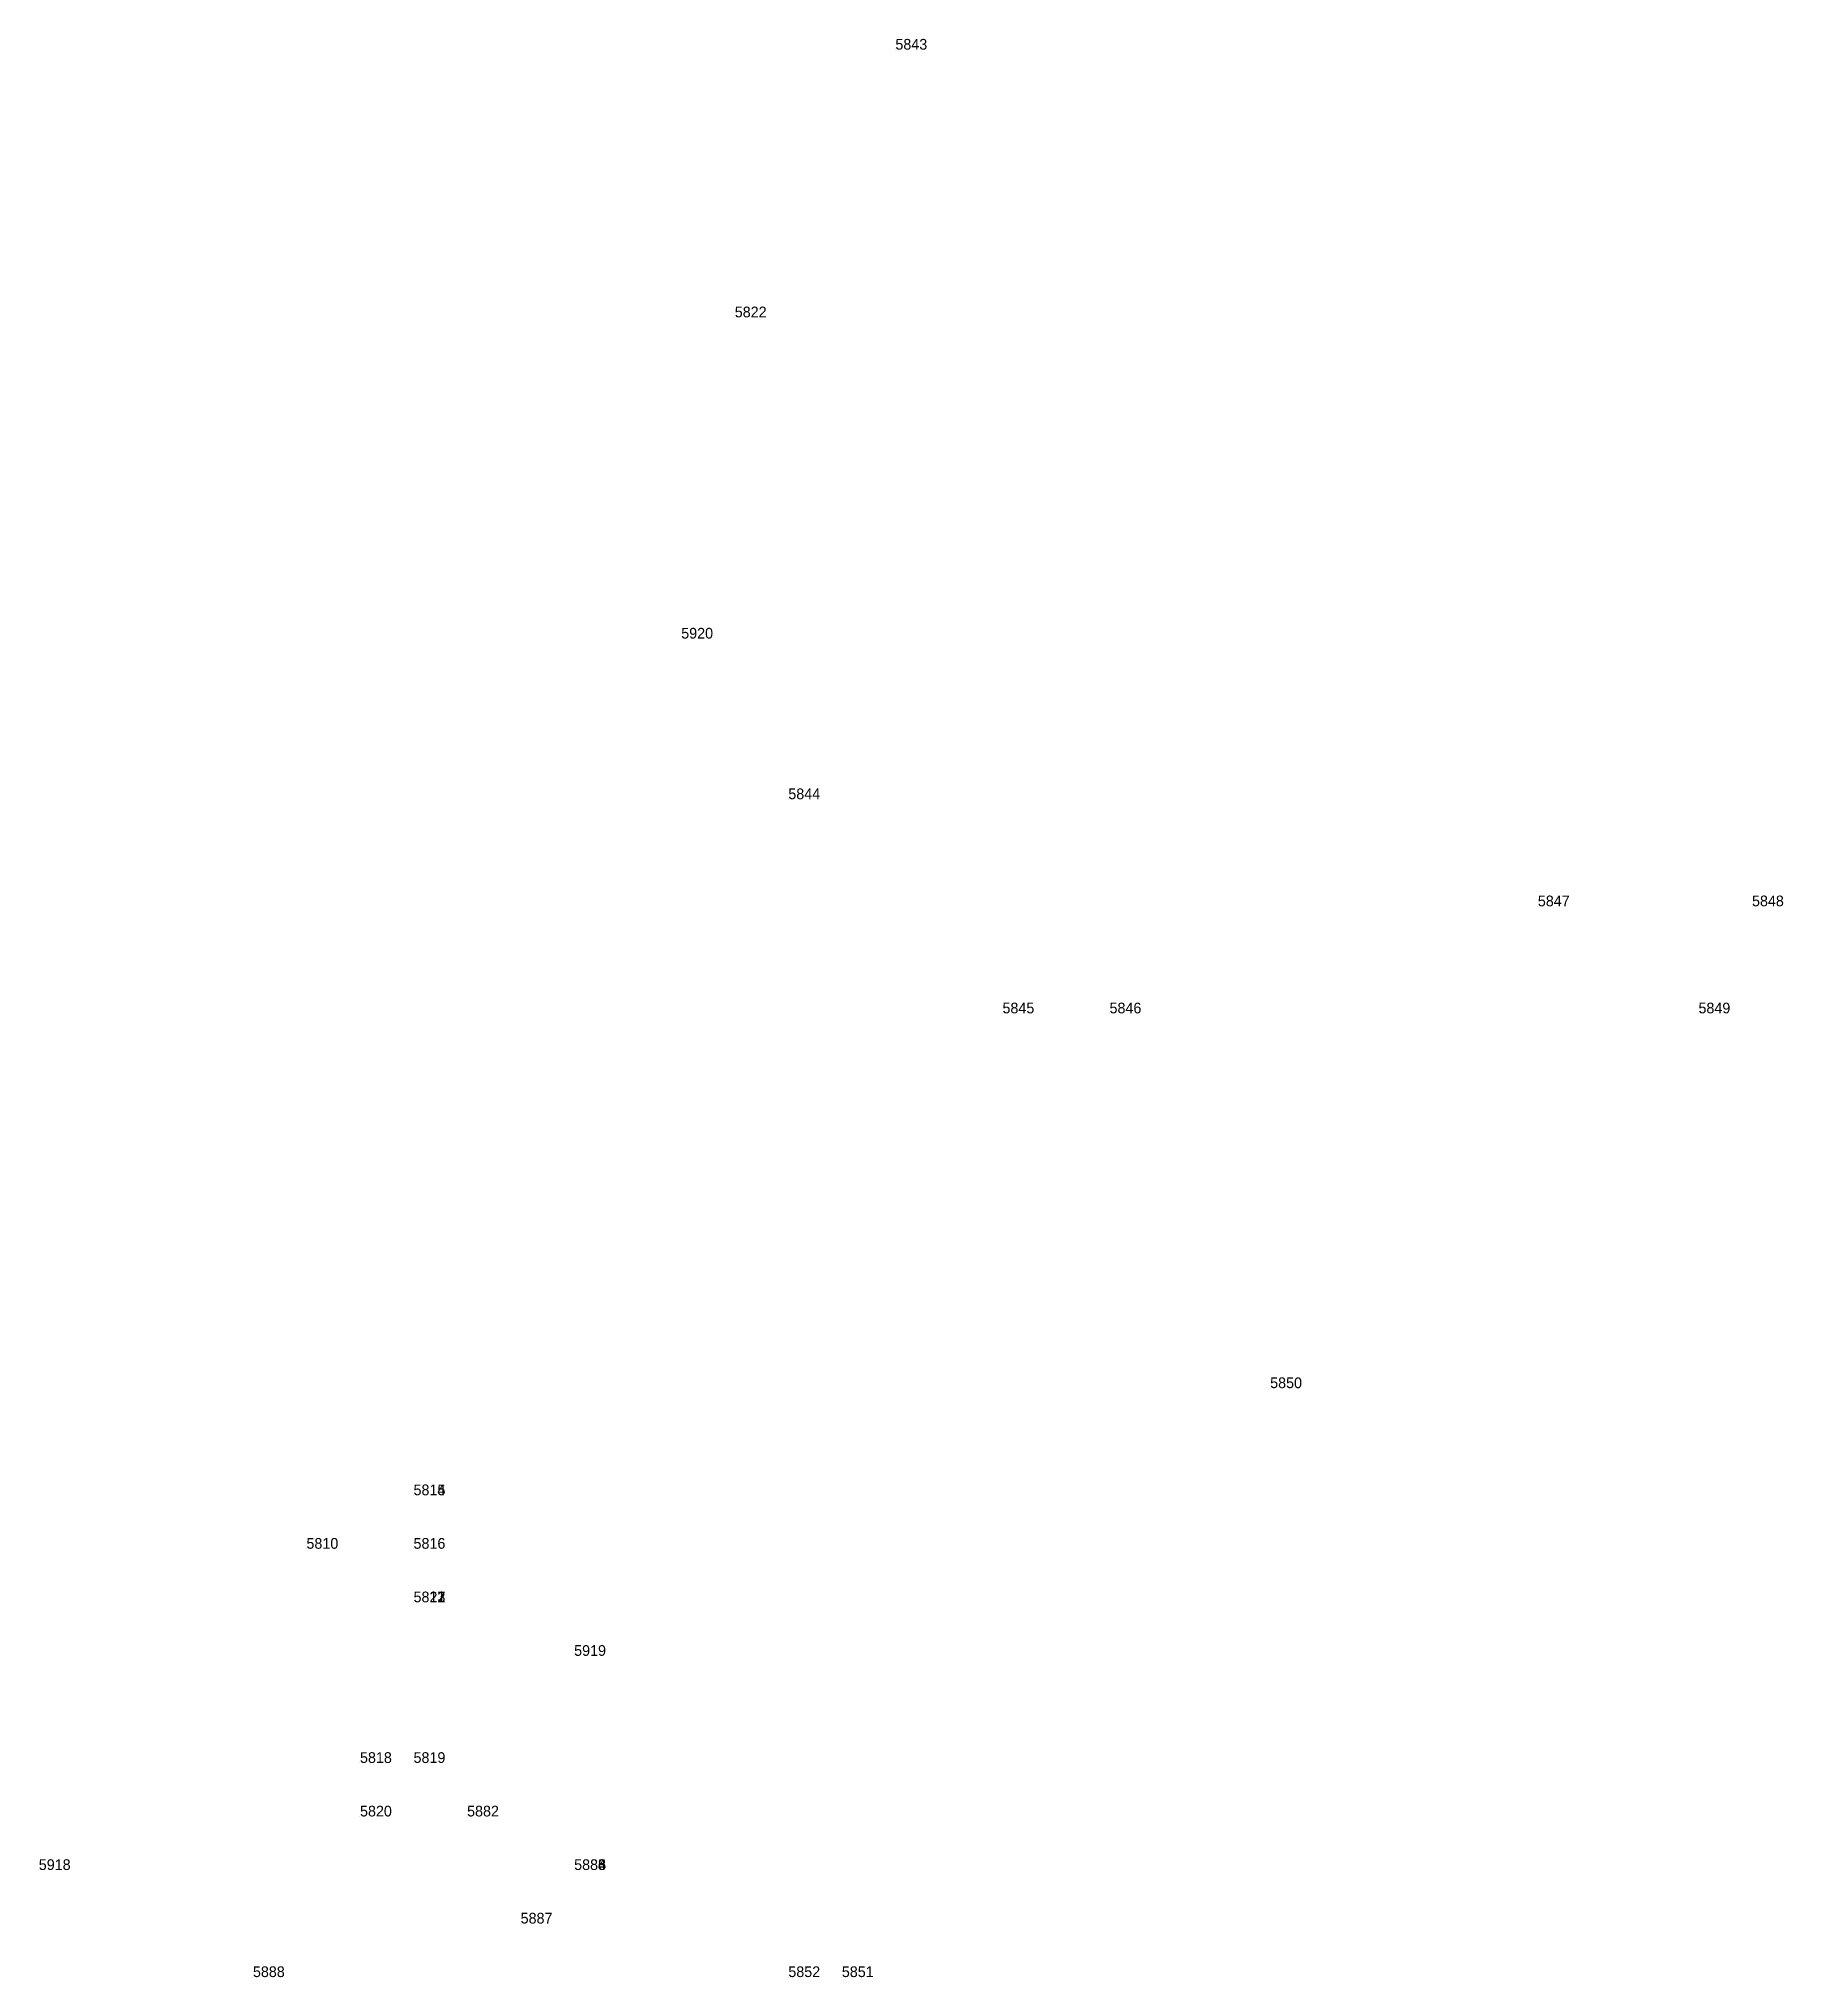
# Model space of a CAD drawing. Extents: x 535182 to 560328, y 1820963 to 1852759.
# Drawn here: x 548472 to 548504.58, y 1822958 to 1822994.2 of the extents above; entities that cross this region are included whole.
import ezdxf

# ---------------------------------------------------------------- set-up
doc = ezdxf.new("R2010")
doc.units = 0
doc.layers.add('Level 12', color=7, linetype='Continuous')
doc.layers.add('Level 7', color=7, linetype='Continuous')

msp = doc.modelspace()

# ---------------------------------------------------------------- texts
at = {"layer": 'Level 12'}
for s, p in [('5843', (548488, 1822994)), ('5822', (548485, 1822989)), ('5920', (548484, 1822983)), ('5844', (548486, 1822980)), ('5847', (548500, 1822978)), ('5848', (548504, 1822978)), ('5845', (548490, 1822976)), ('5846', (548492, 1822976)), ('5849', (548503, 1822976)), ('5850', (548495, 1822969)), ('5814', (548479, 1822967)), ('5815', (548479, 1822967)), ('5810', (548477, 1822966)), ('5816', (548479, 1822966)), ('5811', (548479, 1822965)), ('5812', (548479, 1822965)), ('5813', (548479, 1822965)), ('5817', (548479, 1822965)), ('5821', (548479, 1822965)), ('5919', (548482, 1822964)), ('5818', (548478, 1822962)), ('5819', (548479, 1822962)), ('5820', (548478, 1822961)), ('5882', (548480, 1822961)), ('5918', (548472, 1822960)), ('5883', (548482, 1822960)), ('5884', (548482, 1822960)), ('5885', (548482, 1822960)), ('5886', (548482, 1822960)), ('5887', (548481, 1822959)), ('5888', (548476, 1822958)), ('5852', (548486, 1822958)), ('5851', (548487, 1822958))]:
    msp.add_text(s, height=0.2, dxfattribs=at).set_placement(p)

# ---------------------------------------------------------------- linework, layer by layer
at = {"layer": 'Level 7'}
for p, q in [((548488, 1822994), (548488, 1822994)), ((548485, 1822989), (548485, 1822989)), ((548484, 1822983), (548484, 1822983)), ((548486, 1822980), (548486, 1822980)), ((548500, 1822978), (548500, 1822978)), ((548504, 1822978), (548504, 1822978)), ((548490, 1822976), (548490, 1822976)), ((548492, 1822976), (548492, 1822976)), ((548503, 1822976), (548503, 1822976)), ((548495, 1822969), (548495, 1822969)), ((548479, 1822967), (548479, 1822967)), ((548479, 1822967), (548479, 1822967)), ((548477, 1822966), (548477, 1822966)), ((548479, 1822966), (548479, 1822966)), ((548479, 1822965), (548479, 1822965)), ((548479, 1822965), (548479, 1822965)), ((548479, 1822965), (548479, 1822965)), ((548479, 1822965), (548479, 1822965)), ((548479, 1822965), (548479, 1822965)), ((548482, 1822964), (548482, 1822964)), ((548478, 1822962), (548478, 1822962)), ((548479, 1822962), (548479, 1822962)), ((548478, 1822961), (548478, 1822961)), ((548480, 1822961), (548480, 1822961)), ((548472, 1822960), (548472, 1822960)), ((548482, 1822960), (548482, 1822960)), ((548482, 1822960), (548482, 1822960)), ((548482, 1822960), (548482, 1822960)), ((548482, 1822960), (548482, 1822960)), ((548481, 1822959), (548481, 1822959)), ((548476, 1822958), (548476, 1822958)), ((548486, 1822958), (548486, 1822958)), ((548487, 1822958), (548487, 1822958))]:
    msp.add_line(p, q, dxfattribs=at)

msp.set_redraw_order([(e.dxf.handle, doc.entitydb.next_handle()) for e in msp.query("TEXT MTEXT ATTDEF DIMENSION ARC_DIMENSION")])  # texts and dimensions are drawn at this point

doc.saveas('drawing.dxf')
